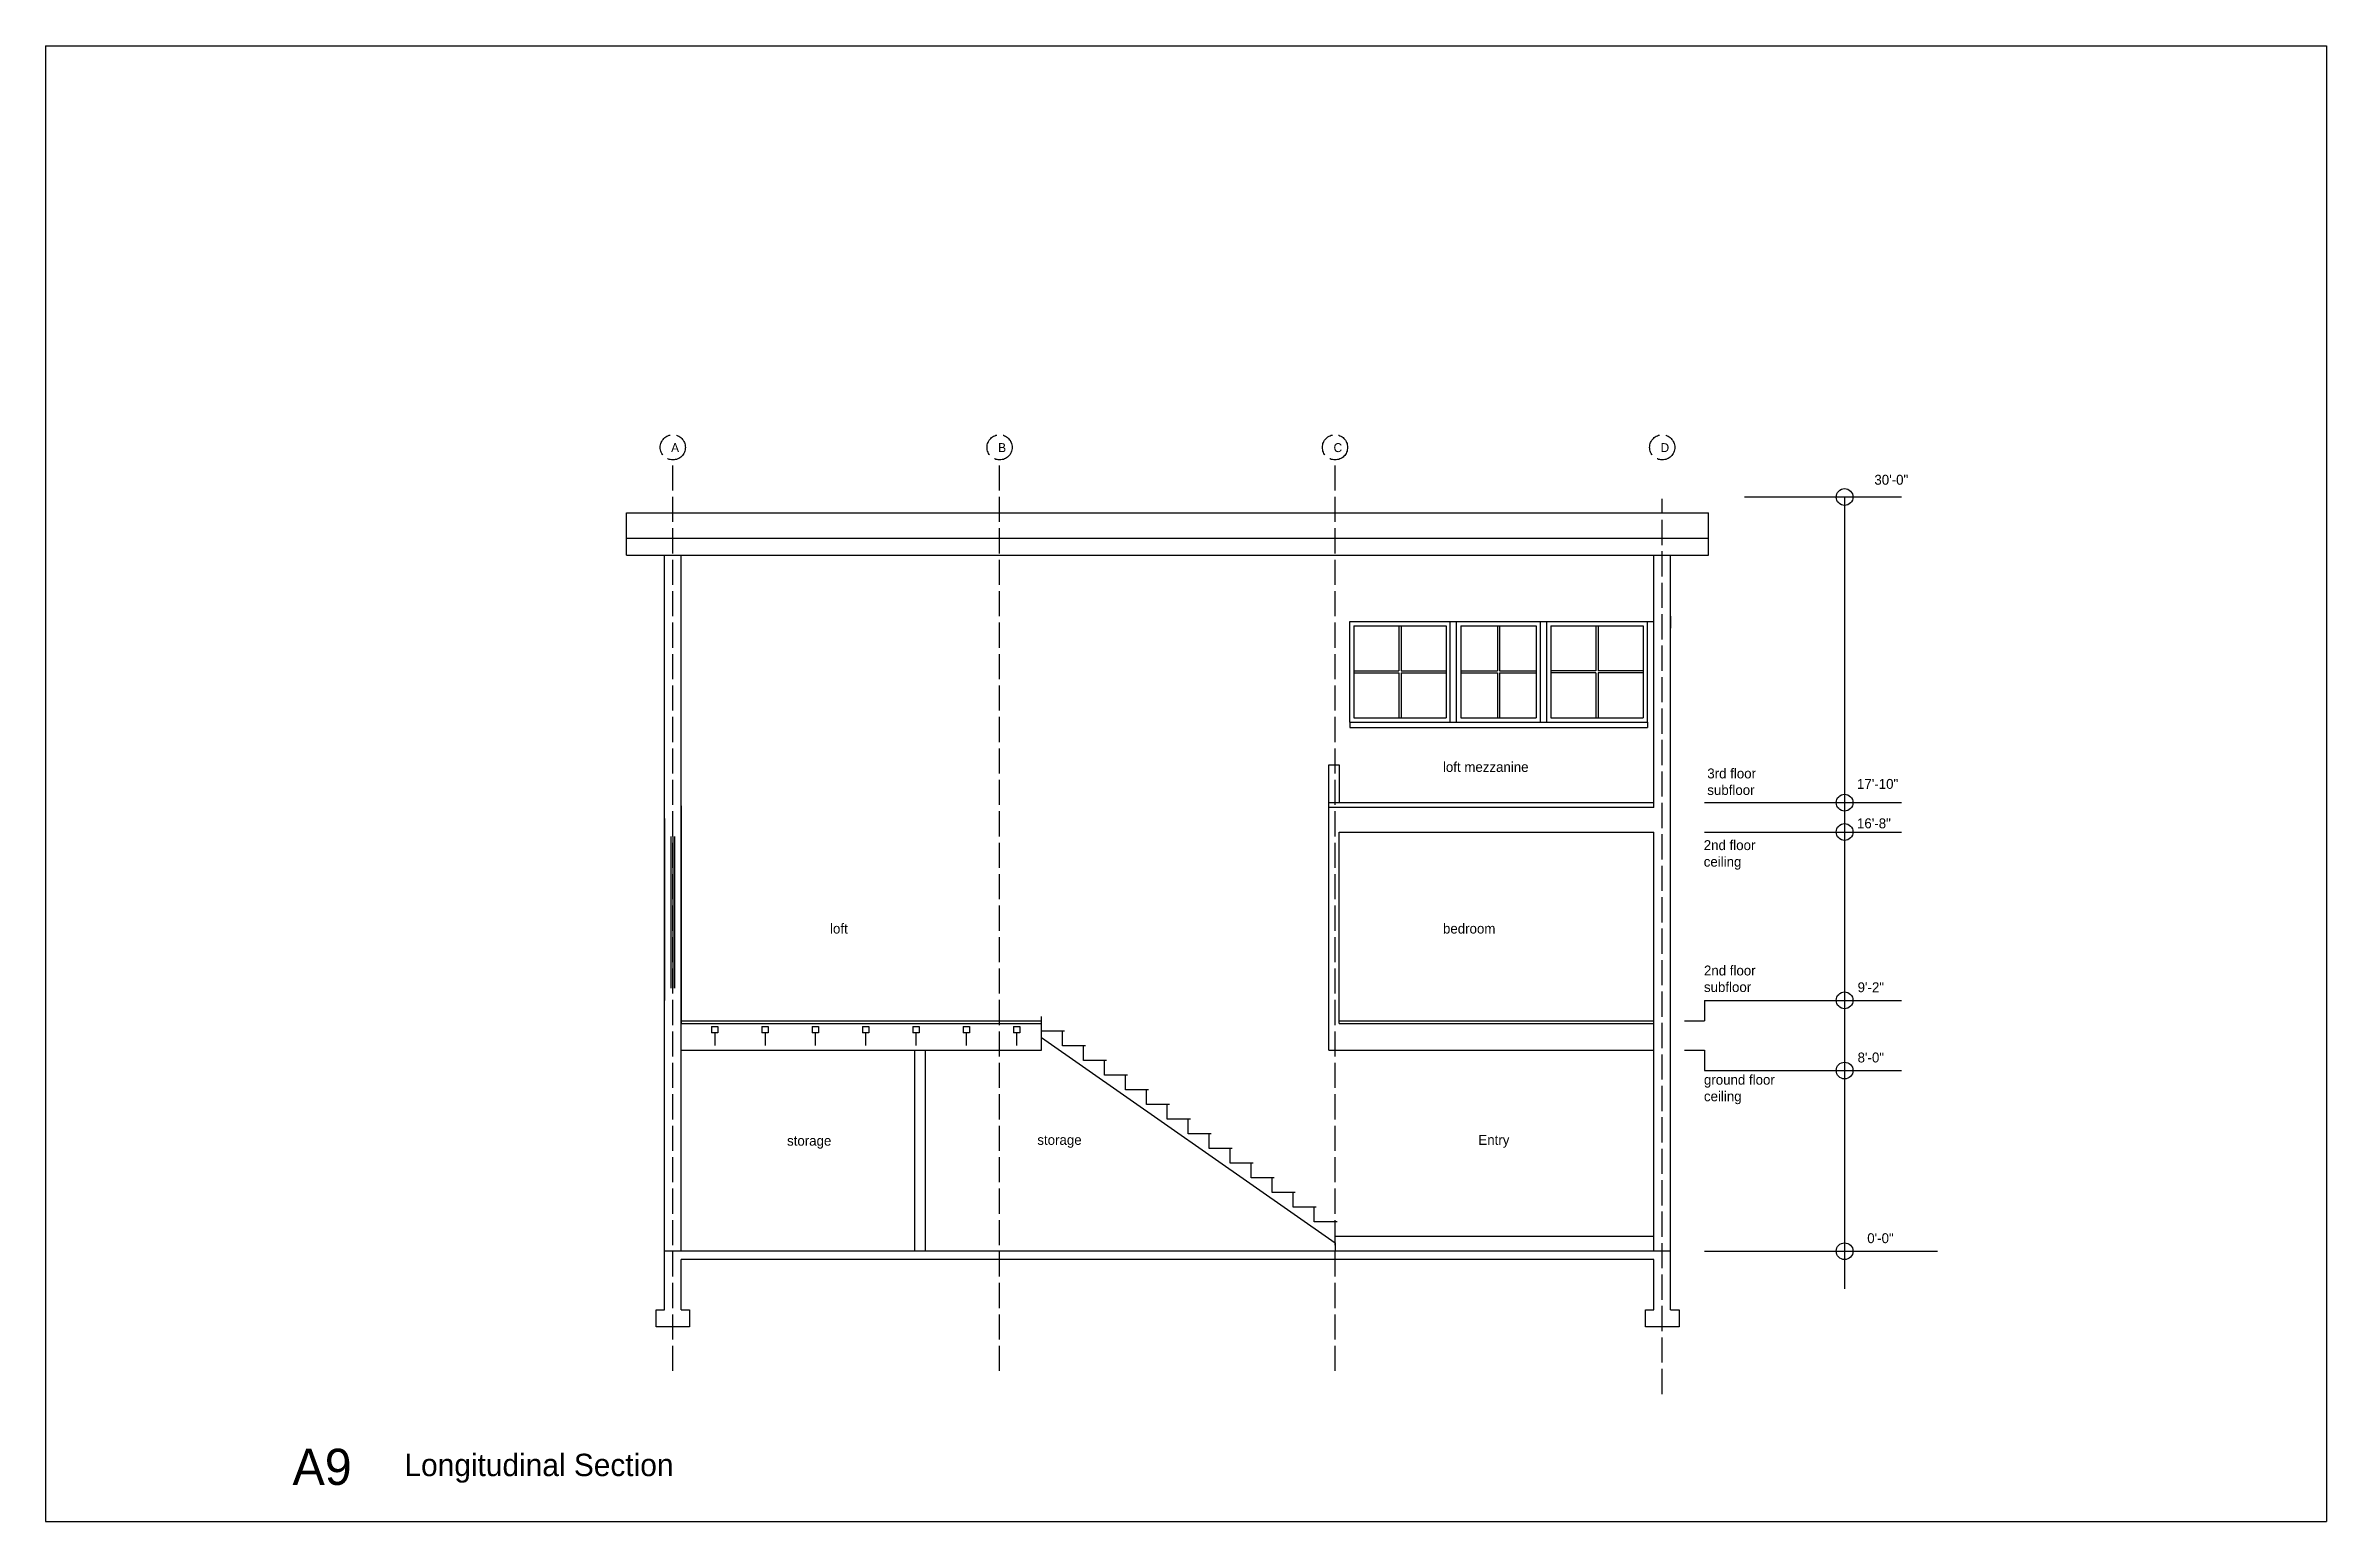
# Model space of a CAD drawing. Header units: inches. Extents: x 967 to 7501, y 257 to 3634.
# Drawn here: x 3365 to 4453, y 2730 to 3434 of the extents above; entities that cross this region are included whole.
import ezdxf

# ---------------------------------------------------------------- set-up
doc = ezdxf.new("R2010")
doc.units = ezdxf.units.IN
doc.header["$MEASUREMENT"] = 0
doc.linetypes.add('ACAD_ISO02W100', pattern=[15, 12, -3])
for name, color, linetype in [('const', 7, 'Continuous'), ('e2', 251, 'Continuous'), ('glass', 172, 'Continuous'), ('grid', 252, 'ACAD_ISO02W100'), ('millwork', 253, 'Continuous'), ('stairs', 140, 'Continuous'), ('walls', 7, 'Continuous')]:
    doc.layers.add(name, color=color, linetype=linetype)

msp = doc.modelspace()

# ---------------------------------------------------------------- texts
at = {"layer": 'const', "attachment_point": 1}
for s, insert, char_height, width in [('A', (3663.5, 3244.7), 4.26, 1625.197), ('B', (3819.5, 3244.7), 4.26, 1625.197), ('C', (3979.5, 3244.7), 4.26, 1625.197), ('D', (4135.5, 3244.7), 4.26, 1625.197), ('30\'-0"', (4237.5, 3229.6), 4.74, 1805.775), ('loft mezzanine', (4031.7, 3092.6), 4.736, 1805.775), ('3rd floor^Jsubfloor', (4157.8, 3089.5), 4.736, 1805.775), ('17\'-10"', (4229.2, 3084.5), 4.74, 1805.775), ('\\P16\'-8"', (4229.2, 3073.6), 4.74, 1805.775), ('\\P2nd floor^Jceiling', (4156.1, 3063.2), 4.736, 1805.775), ('loft', (3739.3, 3015.5), 4.74, 1805.775), ('bedroom', (4031.7, 3015.5), 4.74, 1805.775), ('2nd floor^Jsubfloor', (4156.2, 2995.5), 4.736, 1805.775), ('9\'-2"', (4229.5, 2987.5), 4.74, 1805.775), ('8\'-0"', (4229.5, 2954), 4.74, 1805.775), ('ground floor^Jceiling', (4156.2, 2943.4), 4.736, 1805.775), ('storage', (3718.8, 2914.3), 4.74, 1805.775), ('storage', (3838.2, 2914.7), 4.74, 1805.775), ('Entry', (4048.6, 2914.7), 4.74, 1805.775), ('0\'-0"', (4234.1, 2867.8), 4.74, 1805.775), ('A9', (3482.9, 2765), 17.26, 6582.049), ('Longitudinal Section', (3536.3, 2762.6), 10.656, 4062.993)]:
    msp.add_mtext(s, dxfattribs=dict(at, insert=insert, char_height=char_height, width=width))

# ---------------------------------------------------------------- linework, layer by layer
for p, q in [((3365.1, 3434.3), (3365.1, 2730.3)), ((3365.1, 3434.3), (4453.1, 3434.3)), ((4453.1, 3434.3), (4453.1, 2730.3)), ((3365.1, 2730.3), (4453.1, 2730.3))]:
    msp.add_line(p, q)
at = {"layer": 'e2'}
for p, q in [((4250.5, 3219), (4175.5, 3219)), ((4223.3, 3219), (4223.3, 2841.3)), ((4140.3, 3185.3), (4140.3, 3191.3)), ((3660.3, 3162.1), (3660.3, 3175.8)), ((4140.3, 3162.1), (4140.3, 3175.8)), ((3987.2, 3111.6), (3987.2, 3159.6)), ((3987.2, 3159.6), (4132.2, 3159.6)), ((3989.2, 3157.6), (4033.2, 3157.6)), ((3989.2, 3157.6), (3989.2, 3113.6)), ((4010.7, 3157.6), (4010.7, 3136.1)), ((4011.7, 3157.6), (4011.7, 3136.1)), ((4033.2, 3157.6), (4033.2, 3113.6)), ((4035.2, 3111.6), (4035.2, 3159.6)), ((4038.2, 3111.6), (4038.2, 3159.6)), ((4040.2, 3157.6), (4040.2, 3113.6)), ((4040.2, 3157.6), (4076.2, 3157.6)), ((4057.7, 3157.6), (4057.7, 3136.1)), ((4058.7, 3157.6), (4058.7, 3136.1)), ((4076.2, 3157.6), (4076.2, 3113.6)), ((4078.2, 3111.6), (4078.2, 3159.6)), ((4081.2, 3111.6), (4081.2, 3159.6)), ((4083.2, 3157.6), (4083.2, 3113.6)), ((4083.2, 3157.6), (4127.2, 3157.6)), ((4104.7, 3157.6), (4104.7, 3136.1)), ((4105.7, 3157.6), (4105.7, 3136.1)), ((4127.2, 3157.6), (4127.2, 3113.6)), ((4129.2, 3111.6), (4129.2, 3159.6)), ((3989.2, 3136.1), (4010.7, 3136.1)), ((3989.2, 3135.1), (4010.7, 3135.1)), ((4010.7, 3135.1), (4010.7, 3113.6)), ((4011.7, 3136.1), (4033.2, 3136.1)), ((4011.7, 3135.1), (4011.7, 3113.6)), ((4011.7, 3135.1), (4033.2, 3135.1)), ((4040.2, 3136.1), (4057.7, 3136.1)), ((4040.2, 3135.1), (4057.7, 3135.1)), ((4057.7, 3135.1), (4057.7, 3113.6)), ((4058.7, 3136.1), (4076.2, 3136.1)), ((4058.7, 3135.1), (4058.7, 3113.6)), ((4058.7, 3135.1), (4076.2, 3135.1)), ((4104.7, 3136.1), (4083.2, 3136.1)), ((4104.7, 3135.1), (4083.2, 3135.1)), ((4104.7, 3135.1), (4104.7, 3113.6)), ((4127.2, 3136.1), (4105.7, 3136.1)), ((4105.7, 3135.1), (4105.7, 3113.6)), ((4127.2, 3135.1), (4105.7, 3135.1)), ((3989.2, 3113.6), (4033.2, 3113.6)), ((4040.2, 3113.6), (4076.2, 3113.6)), ((4083.2, 3113.6), (4127.2, 3113.6)), ((3668.3, 3071.7), (3668.3, 2967.9)), ((4156.4, 3073.2), (4250.5, 3073.2)), ((3660.3, 3065.6), (3660.3, 2978.9)), ((4156.4, 3059.2), (4250.5, 3059.2)), ((3663.4, 3057.1), (3663.4, 2984.7)), ((3665.1, 3057.1), (3665.1, 2984.7)), ((4156.4, 2978.9), (4250.5, 2978.9)), ((4156.4, 2978.9), (4156.4, 2969.2)), ((4146.9, 2969.2), (4156.4, 2969.2)), ((4146.9, 2955.2), (4156.4, 2955.2)), ((4156.4, 2955.2), (4156.4, 2945.4)), ((4156.4, 2945.4), (4250.5, 2945.4)), ((4156.4, 2859.2), (4250.5, 2859.2)), ((4235.7, 2859.2), (4267.6, 2859.2))]:
    msp.add_line(p, q, dxfattribs=at)
for centre in [(4223.3, 3219), (4223.3, 3073.2), (4223.3, 3059.2), (4223.3, 2978.9), (4223.3, 2945.4), (4223.3, 2859.2)]:
    msp.add_circle(centre, 4, dxfattribs=at)
at = {"layer": 'glass'}
msp.add_line((3664.3, 3057.1), (3664.3, 2984.7), dxfattribs=at)
at = {"layer": 'grid'}
for p, q in [((3664.3, 2802.1), (3664.3, 3236.7)), ((3820.2, 2802.1), (3820.2, 3236.7)), ((3980.2, 2802.1), (3980.2, 3236.7)), ((4136.3, 2791.1), (4136.3, 3218.1))]:
    msp.add_line(p, q, dxfattribs=at)
for centre in [(3664.3, 3242.7), (3820.2, 3242.7), (3980.2, 3242.7), (4136.3, 3242.7)]:
    msp.add_circle(centre, 6, dxfattribs=at)
at = {"layer": 'millwork'}
for p, q in [((3642.3, 3199.3), (3642.3, 3211.4)), ((3642.3, 3211.4), (4158.3, 3211.4)), ((4158.3, 3199.3), (4158.3, 3211.4)), ((3987.2, 3111.6), (4129.2, 3111.6)), ((3987.2, 3111.6), (3987.2, 3109.1)), ((3987.2, 3109.1), (4129.2, 3109.1)), ((4129.2, 3111.6), (4129.2, 3109.1))]:
    msp.add_line(p, q, dxfattribs=at)
at = {"layer": 'stairs'}
for p, q in [((3840.2, 2964.2), (3840.2, 2971.2)), ((3851.2, 2964.2), (3840.2, 2964.2)), ((3850.2, 2957.2), (3850.2, 2964.2)), ((3861.2, 2957.2), (3850.2, 2957.2)), ((3860.2, 2950.2), (3860.2, 2957.2)), ((3871.2, 2950.2), (3860.2, 2950.2)), ((3870.2, 2943.2), (3870.2, 2950.2)), ((3881.2, 2943.2), (3870.2, 2943.2)), ((3880.2, 2936.2), (3880.2, 2943.2)), ((3891.2, 2936.2), (3880.2, 2936.2)), ((3890.2, 2929.2), (3890.2, 2936.2)), ((3901.2, 2929.2), (3890.2, 2929.2)), ((3900.2, 2922.2), (3900.2, 2929.2)), ((3911.2, 2922.2), (3900.2, 2922.2)), ((3910.2, 2915.2), (3910.2, 2922.2)), ((3921.2, 2915.2), (3910.2, 2915.2)), ((3920.2, 2908.2), (3920.2, 2915.2)), ((3931.2, 2908.2), (3920.2, 2908.2)), ((3930.2, 2901.2), (3930.2, 2908.2)), ((3941.2, 2901.2), (3930.2, 2901.2)), ((3940.2, 2894.2), (3940.2, 2901.2)), ((3951.2, 2894.2), (3940.2, 2894.2)), ((3950.2, 2887.2), (3950.2, 2894.2)), ((3961.2, 2887.2), (3950.2, 2887.2)), ((3960.2, 2880.2), (3960.2, 2887.2)), ((3971.2, 2880.2), (3960.2, 2880.2)), ((3970.2, 2873.2), (3970.2, 2880.2)), ((3981.2, 2873.2), (3970.2, 2873.2)), ((3980.2, 2866.2), (3980.2, 2873.2)), ((4132.3, 2866.2), (3980.2, 2866.2))]:
    msp.add_line(p, q, dxfattribs=at)
at = {"layer": 'walls'}
for p, q in [((3642.3, 3191.3), (3642.3, 3199.3)), ((3642.3, 3199.3), (4158.3, 3199.3)), ((4158.3, 3191.3), (4158.3, 3199.3)), ((3642.3, 3191.3), (4158.3, 3191.3)), ((3660.3, 2859.2), (3660.3, 3191.3)), ((3668.3, 2859.2), (3668.3, 3191.3)), ((4132.3, 3070.9), (4132.3, 3191.3)), ((4140.3, 3061.5), (4140.3, 3191.3)), ((4140.3, 3175.8), (4140.3, 3185.3)), ((4140.3, 3162.1), (4140.3, 3156.5)), ((3977.2, 2955.2), (3977.2, 3091.2)), ((3977.2, 3091.2), (3982.2, 3091.2)), ((3982.2, 3091.2), (3982.2, 3073.2)), ((3977.2, 3073.2), (4132.3, 3073.2)), ((4132.3, 3070.9), (3977.2, 3070.9)), ((3982.2, 2967.9), (3982.2, 3059.2)), ((3982.2, 3059.2), (4132.3, 3059.2)), ((4132.3, 2859.2), (4132.3, 3059.2)), ((4140.3, 2831.2), (4140.3, 3061.5)), ((3668.3, 2969.2), (3840.2, 2969.2)), ((3668.3, 2967.9), (3840.2, 2967.9)), ((3682.8, 2966.4), (3685.8, 2966.4)), ((3682.8, 2966.4), (3682.8, 2963.4)), ((3685.8, 2963.4), (3682.8, 2963.4)), ((3684.3, 2963.4), (3684.3, 2957.4)), ((3685.8, 2966.4), (3685.8, 2963.4)), ((3706.8, 2966.4), (3706.8, 2963.4)), ((3706.8, 2966.4), (3709.8, 2966.4)), ((3709.8, 2963.4), (3706.8, 2963.4)), ((3708.3, 2963.4), (3708.3, 2957.4)), ((3709.8, 2966.4), (3709.8, 2963.4)), ((3730.8, 2966.4), (3730.8, 2963.4)), ((3730.8, 2966.4), (3733.8, 2966.4)), ((3733.8, 2963.4), (3730.8, 2963.4)), ((3732.3, 2963.4), (3732.3, 2957.4)), ((3733.8, 2966.4), (3733.8, 2963.4)), ((3754.8, 2966.4), (3754.8, 2963.4)), ((3754.8, 2966.4), (3757.8, 2966.4)), ((3757.8, 2963.4), (3754.8, 2963.4)), ((3756.3, 2963.4), (3756.3, 2957.4)), ((3757.8, 2966.4), (3757.8, 2963.4)), ((3778.8, 2966.4), (3778.8, 2963.4)), ((3778.8, 2966.4), (3781.8, 2966.4)), ((3781.8, 2963.4), (3778.8, 2963.4)), ((3780.3, 2963.4), (3780.3, 2957.4)), ((3781.8, 2966.4), (3781.8, 2963.4)), ((3802.8, 2966.4), (3802.8, 2963.4)), ((3802.8, 2966.4), (3805.8, 2966.4)), ((3805.8, 2963.4), (3802.8, 2963.4)), ((3804.3, 2963.4), (3804.3, 2957.4)), ((3805.8, 2966.4), (3805.8, 2963.4)), ((3826.8, 2966.4), (3826.8, 2963.4)), ((3826.8, 2966.4), (3829.8, 2966.4)), ((3829.8, 2963.4), (3826.8, 2963.4)), ((3828.3, 2963.4), (3828.3, 2957.4)), ((3829.8, 2966.4), (3829.8, 2963.4)), ((3840.2, 2955.2), (3840.2, 2967.9)), ((3840.2, 2961.2), (3980.2, 2863.2)), ((3982.2, 2969.2), (4132.3, 2969.2)), ((3982.2, 2967.9), (4132.3, 2967.9)), ((3668.3, 2955.2), (3840.2, 2955.2)), ((3779.8, 2859.2), (3779.8, 2955.2)), ((3784.8, 2859.2), (3784.8, 2955.2)), ((3977.2, 2955.2), (4132.3, 2955.2)), ((3980.2, 2863.2), (3980.2, 2859.2)), ((4140.3, 2859.2), (3660.3, 2859.2)), ((3660.3, 2831.2), (3660.3, 2859.2)), ((4132.3, 2855.2), (3668.3, 2855.2)), ((3668.3, 2831.2), (3668.3, 2855.2)), ((4132.3, 2831.2), (4132.3, 2855.2)), ((3656.3, 2831.2), (3660.3, 2831.2)), ((3656.3, 2823.2), (3656.3, 2831.2)), ((3668.3, 2831.2), (3672.3, 2831.2)), ((3672.3, 2831.2), (3672.3, 2823.2)), ((4128.3, 2823.2), (4128.3, 2831.2)), ((4128.3, 2831.2), (4132.3, 2831.2)), ((4140.3, 2831.2), (4144.3, 2831.2)), ((4144.3, 2831.2), (4144.3, 2823.2)), ((3672.3, 2823.2), (3656.3, 2823.2)), ((4144.3, 2823.2), (4128.3, 2823.2))]:
    msp.add_line(p, q, dxfattribs=at)

msp.set_redraw_order([(e.dxf.handle, doc.entitydb.next_handle()) for e in msp.query("TEXT MTEXT ATTDEF DIMENSION ARC_DIMENSION")])  # texts and dimensions are drawn at this point

doc.saveas('drawing.dxf')
